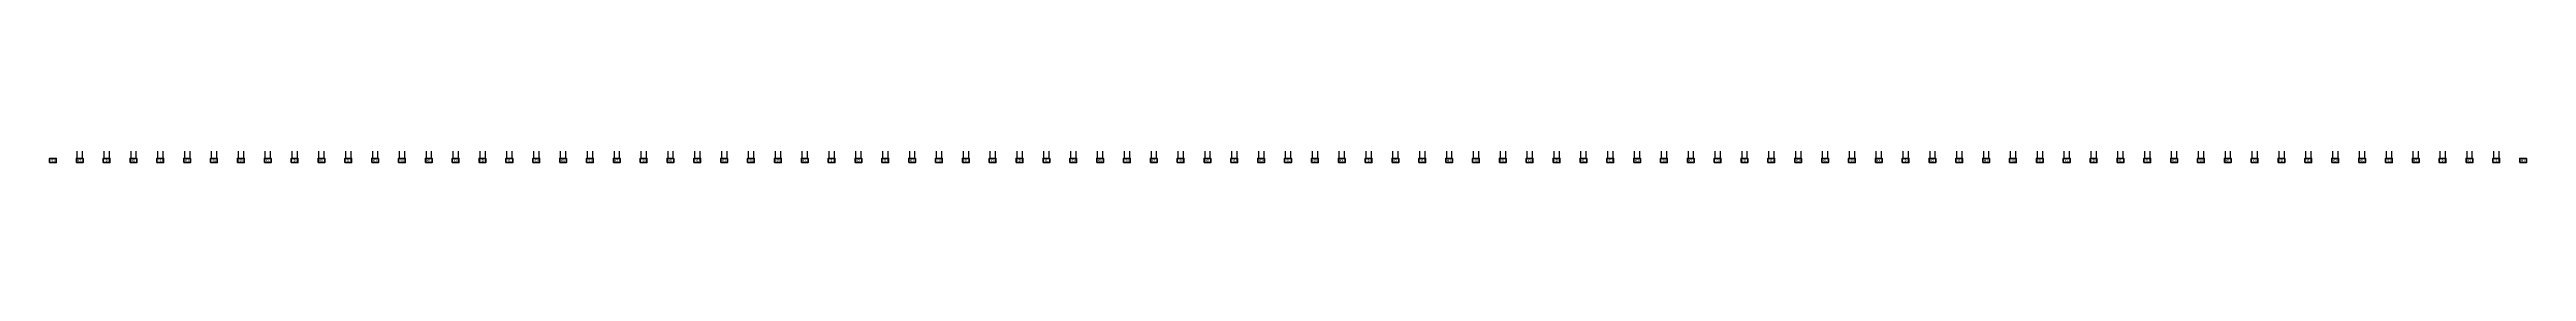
# Model space of a CAD drawing. Header units: millimetres. Extents: x 127230 to 906013, y -355313 to -209225.
# Drawn here: x 608067 to 904861, y -324277 to -323777 of the extents above; entities that cross this region are included whole.
import ezdxf
from ezdxf.enums import TextEntityAlignment as Align

# ---------------------------------------------------------------- set-up
doc = ezdxf.new("R2010")
doc.units = ezdxf.units.MM
doc.layers.add('АТ_ПС_ППКП_025', color=5, linetype='Continuous', lineweight=25)
doc.layers.add('АТ_ПС_Трасса_100', color=1, linetype='Continuous', lineweight=100)
doc.styles.add('ГОСТ 2.304', font='CS_Gost2304.shx', dxfattribs={"width": 0.8})

# ---------------------------------------------------------------- blocks, each defined once
blk = doc.blocks.new('*U51')
at = {"color": 0, "linetype": 'Continuous', "lineweight": -2}
blk.add_lwpolyline([(-8, 0), (0, 0), (0, 5), (-8, 5)], close=True, dxfattribs=at)
at = {"color": 0, "linetype": 'Continuous', "lineweight": -2, "style": 'ГОСТ 2.304', "width": 0.8, "flags": 4}
blk.add_attdef('НАДПИСЬ', text='', height=2.5, dxfattribs=at).set_placement((-4, 2.5), align=Align.MIDDLE_CENTER)

msp = doc.modelspace()

# ---------------------------------------------------------------- linework, layer by layer
at = {"layer": 'АТ_ПС_Трасса_100', "color": 6, "lineweight": 25, "ltscale": 100}
for points in [[(611608, -319590), (611356, -319590), (611356, -323777)], [(614825, -319590), (614573, -319590), (614573, -323777)], [(618043, -319590), (617791, -319590), (617791, -323777)], [(621260, -319590), (621008, -319590), (621008, -323777)], [(624477, -319590), (624225, -319590), (624225, -323777)], [(627695, -319590), (627443, -319590), (627443, -323777)], [(630912, -319590), (630660, -319590), (630660, -323777)], [(634129, -319590), (633877, -319590), (633877, -323777)], [(637347, -319590), (637095, -319590), (637095, -323777)], [(640564, -319590), (640312, -319590), (640312, -323777)], [(643781, -319590), (643529, -319590), (643529, -323777)], [(646999, -319590), (646747, -319590), (646747, -323777)], [(650216, -319590), (649964, -319590), (649964, -323777)], [(653433, -319590), (653181, -319590), (653181, -323777)], [(656651, -319590), (656399, -319590), (656399, -323777)], [(659868, -319590), (659616, -319590), (659616, -323777)], [(663085, -319590), (662833, -319590), (662833, -323777)], [(666303, -319590), (666051, -319590), (666051, -323777)], [(669520, -319590), (669268, -319590), (669268, -323777)], [(672737, -319590), (672485, -319590), (672485, -323777)], [(675955, -319590), (675703, -319590), (675703, -323777)], [(679172, -319590), (678920, -319590), (678920, -323777)], [(682389, -319590), (682137, -319590), (682137, -323777)], [(685607, -319590), (685355, -319590), (685355, -323777)], [(688824, -319590), (688572, -319590), (688572, -323777)], [(692041, -319590), (691789, -319590), (691789, -323777)], [(695259, -319590), (695007, -319590), (695007, -323777)], [(698476, -319590), (698224, -319590), (698224, -323777)], [(701693, -319590), (701441, -319590), (701441, -323777)], [(704911, -319590), (704659, -319590), (704659, -323777)], [(708128, -319590), (707876, -319590), (707876, -323777)], [(711345, -319590), (711093, -319590), (711093, -323777)], [(714563, -319590), (714311, -319590), (714311, -323777)], [(717780, -319590), (717528, -319590), (717528, -323777)], [(720997, -319590), (720745, -319590), (720745, -323777)], [(724215, -319590), (723963, -319590), (723963, -323777)], [(727432, -319590), (727180, -319590), (727180, -323777)], [(730649, -319590), (730397, -319590), (730397, -323777)], [(733867, -319590), (733615, -319590), (733615, -323777)], [(737084, -319590), (736832, -319590), (736832, -323777)], [(740301, -319590), (740049, -319590), (740049, -323777)], [(743519, -319590), (743267, -319590), (743267, -323777)], [(746736, -319590), (746484, -319590), (746484, -323777)], [(749953, -319590), (749701, -319590), (749701, -323777)], [(753171, -319590), (752919, -319590), (752919, -323777)], [(756388, -319590), (756136, -319590), (756136, -323777)], [(759605, -319590), (759353, -319590), (759353, -323777)], [(762823, -319590), (762571, -319590), (762571, -323777)], [(766040, -319590), (765788, -319590), (765788, -323777)], [(769257, -319590), (769005, -319590), (769005, -323777)], [(772475, -319590), (772223, -319590), (772223, -323777)], [(775692, -319590), (775440, -319590), (775440, -323777)], [(778909, -319590), (778657, -319590), (778657, -323777)], [(782127, -319590), (781875, -319590), (781875, -323777)], [(785344, -319590), (785092, -319590), (785092, -323777)], [(788561, -319590), (788309, -319590), (788309, -323777)], [(791779, -319590), (791527, -319590), (791527, -323777)], [(794996, -319590), (794744, -319590), (794744, -323777)], [(798213, -319590), (797961, -319590), (797961, -323777)], [(801431, -319590), (801179, -319590), (801179, -323777)], [(804648, -319590), (804396, -319590), (804396, -323777)], [(807865, -319590), (807613, -319590), (807613, -323777)], [(811083, -319590), (810831, -319590), (810831, -323777)], [(814300, -319590), (814048, -319590), (814048, -323777)], [(817517, -319590), (817265, -319590), (817265, -323777)], [(820735, -319590), (820483, -319590), (820483, -323777)], [(823952, -319590), (823700, -319590), (823700, -323777)], [(827169, -319590), (826917, -319590), (826917, -323777)], [(830387, -319590), (830135, -319590), (830135, -323777)], [(833604, -319590), (833352, -319590), (833352, -323777)], [(836821, -319590), (836569, -319590), (836569, -323777)], [(840039, -319590), (839787, -319590), (839787, -323777)], [(843256, -319590), (843004, -319590), (843004, -323777)], [(846473, -319590), (846221, -319590), (846221, -323777)], [(849691, -319590), (849439, -319590), (849439, -323777)], [(852908, -319590), (852656, -319590), (852656, -323777)], [(856125, -319590), (855873, -319590), (855873, -323777)], [(859343, -319590), (859091, -319590), (859091, -323777)], [(862560, -319590), (862308, -319590), (862308, -323777)], [(865777, -319590), (865525, -319590), (865525, -323777)], [(868995, -319590), (868743, -319590), (868743, -323777)], [(872212, -319590), (871960, -319590), (871960, -323777)], [(875429, -319590), (875177, -319590), (875177, -323777)], [(878647, -319590), (878395, -319590), (878395, -323777)], [(881864, -319590), (881612, -319590), (881612, -323777)], [(885081, -319590), (884829, -319590), (884829, -323777)], [(888299, -319590), (888047, -319590), (888047, -323777)], [(891516, -319590), (891264, -319590), (891264, -323777)], [(894733, -319590), (894481, -319590), (894481, -323777)], [(897951, -319590), (897699, -319590), (897699, -323777)], [(901168, -319590), (900916, -319590), (900916, -323777)]]:
    msp.add_lwpolyline(points, dxfattribs=at)
at = {"layer": 'АТ_ПС_Трасса_100', "color": 92, "lineweight": 25, "ltscale": 100}
for points in [[(611781, -319590), (611989, -319590), (611989, -323777)], [(614998, -319590), (615206, -319590), (615206, -323777)], [(618215, -319590), (618423, -319590), (618423, -323777)], [(621433, -319590), (621641, -319590), (621641, -323777)], [(624650, -319590), (624858, -319590), (624858, -323777)], [(627867, -319590), (628075, -319590), (628075, -323777)], [(631085, -319590), (631293, -319590), (631293, -323777)], [(634302, -319590), (634510, -319590), (634510, -323777)], [(637519, -319590), (637727, -319590), (637727, -323777)], [(640737, -319590), (640945, -319590), (640945, -323777)], [(643954, -319590), (644162, -319590), (644162, -323777)], [(647171, -319590), (647379, -319590), (647379, -323777)], [(650389, -319590), (650597, -319590), (650597, -323777)], [(653606, -319590), (653814, -319590), (653814, -323777)], [(656823, -319590), (657031, -319590), (657031, -323777)], [(660041, -319590), (660249, -319590), (660249, -323777)], [(663258, -319590), (663466, -319590), (663466, -323777)], [(666475, -319590), (666683, -319590), (666683, -323777)], [(669693, -319590), (669901, -319590), (669901, -323777)], [(672910, -319590), (673118, -319590), (673118, -323777)], [(676127, -319590), (676335, -319590), (676335, -323777)], [(679345, -319590), (679553, -319590), (679553, -323777)], [(682562, -319590), (682770, -319590), (682770, -323777)], [(685779, -319590), (685987, -319590), (685987, -323777)], [(688997, -319590), (689205, -319590), (689205, -323777)], [(692214, -319590), (692422, -319590), (692422, -323777)], [(695431, -319590), (695639, -319590), (695639, -323777)], [(698649, -319590), (698857, -319590), (698857, -323777)], [(701866, -319590), (702074, -319590), (702074, -323777)], [(705083, -319590), (705291, -319590), (705291, -323777)], [(708301, -319590), (708509, -319590), (708509, -323777)], [(711518, -319590), (711726, -319590), (711726, -323777)], [(714735, -319590), (714943, -319590), (714943, -323777)], [(717953, -319590), (718161, -319590), (718161, -323777)], [(721170, -319590), (721378, -319590), (721378, -323777)], [(724387, -319590), (724595, -319590), (724595, -323777)], [(727605, -319590), (727813, -319590), (727813, -323777)], [(730822, -319590), (731030, -319590), (731030, -323777)], [(734039, -319590), (734247, -319590), (734247, -323777)], [(737257, -319590), (737465, -319590), (737465, -323777)], [(740474, -319590), (740682, -319590), (740682, -323777)], [(743691, -319590), (743899, -319590), (743899, -323777)], [(746909, -319590), (747117, -319590), (747117, -323777)], [(750126, -319590), (750334, -319590), (750334, -323777)], [(753343, -319590), (753551, -319590), (753551, -323777)], [(756561, -319590), (756769, -319590), (756769, -323777)], [(759778, -319590), (759986, -319590), (759986, -323777)], [(762995, -319590), (763203, -319590), (763203, -323777)], [(766213, -319590), (766421, -319590), (766421, -323777)], [(769430, -319590), (769638, -319590), (769638, -323777)], [(772647, -319590), (772855, -319590), (772855, -323777)], [(775865, -319590), (776073, -319590), (776073, -323777)], [(779082, -319590), (779290, -319590), (779290, -323777)], [(782299, -319590), (782507, -319590), (782507, -323777)], [(785517, -319590), (785725, -319590), (785725, -323777)], [(788734, -319590), (788942, -319590), (788942, -323777)], [(791951, -319590), (792159, -319590), (792159, -323777)], [(795169, -319590), (795377, -319590), (795377, -323777)], [(798386, -319590), (798594, -319590), (798594, -323777)], [(801603, -319590), (801811, -319590), (801811, -323777)], [(804821, -319590), (805029, -319590), (805029, -323777)], [(808038, -319590), (808246, -319590), (808246, -323777)], [(811255, -319590), (811463, -319590), (811463, -323777)], [(814473, -319590), (814681, -319590), (814681, -323777)], [(817690, -319590), (817898, -319590), (817898, -323777)], [(820907, -319590), (821115, -319590), (821115, -323777)], [(824125, -319590), (824333, -319590), (824333, -323777)], [(827342, -319590), (827550, -319590), (827550, -323777)], [(830559, -319590), (830767, -319590), (830767, -323777)], [(833777, -319590), (833985, -319590), (833985, -323777)], [(836994, -319590), (837202, -319590), (837202, -323777)], [(840211, -319590), (840419, -319590), (840419, -323777)], [(843429, -319590), (843637, -319590), (843637, -323777)], [(846646, -319590), (846854, -319590), (846854, -323777)], [(849863, -319590), (850071, -319590), (850071, -323777)], [(853081, -319590), (853289, -319590), (853289, -323777)], [(856298, -319590), (856506, -319590), (856506, -323777)], [(859515, -319590), (859723, -319590), (859723, -323777)], [(862733, -319590), (862941, -319590), (862941, -323777)], [(865950, -319590), (866158, -319590), (866158, -323777)], [(869167, -319590), (869375, -319590), (869375, -323777)], [(872385, -319590), (872593, -319590), (872593, -323777)], [(875602, -319590), (875810, -319590), (875810, -323777)], [(878819, -319590), (879027, -319590), (879027, -323777)], [(882037, -319590), (882245, -319590), (882245, -323777)], [(885254, -319590), (885462, -319590), (885462, -323777)], [(888471, -319590), (888679, -319590), (888679, -323777)], [(891689, -319590), (891897, -319590), (891897, -323777)], [(894906, -319590), (895114, -319590), (895114, -323777)], [(898123, -319590), (898331, -319590), (898331, -323777)], [(901341, -319590), (901549, -319590), (901549, -323777)]]:
    msp.add_lwpolyline(points, dxfattribs=at)

# ---------------------------------------------------------------- wipeouts: each hides what was drawn before it
at = {"lineweight": 25}
for points in [[(608067, -323777), (608867, -323777), (608867, -324277), (608067, -324277)], [(904061, -323777), (904861, -323777), (904861, -324277), (904061, -324277)]]:
    msp.add_wipeout(points, dxfattribs=at).dxf.layer = 'АТ_ПС_Трасса_100'

# ---------------------------------------------------------------- next in the draw order: block references
at = {"layer": 'АТ_ПС_ППКП_025', "color": 1, "linetype": 'Continuous', "lineweight": 50}
ref = msp.add_blockref('*U51', (608867, -324273), dxfattribs=dict(at, xscale=100, yscale=100, zscale=100))
ref.add_attrib('НАДПИСЬ', 'MDU', dxfattribs={"layer": '0', "color": 0, "linetype": 'Continuous', "lineweight": -2, "height": 250, "style": 'ГОСТ 2.304', "width": 0.8}).set_placement((608467, -324027), align=Align.MIDDLE_CENTER)
ref = msp.add_blockref('*U51', (904861, -324273), dxfattribs=dict(at, xscale=100, yscale=100, zscale=100))
ref.add_attrib('НАДПИСЬ', 'MDU', dxfattribs={"layer": '0', "color": 0, "linetype": 'Continuous', "lineweight": -2, "height": 250, "style": 'ГОСТ 2.304', "width": 0.8}).set_placement((904461, -324027), align=Align.MIDDLE_CENTER)

# ---------------------------------------------------------------- next in the draw order: wipeouts: each hides what was drawn before it
at = {"lineweight": 25}
for points in [[(611284, -323777), (612084, -323777), (612084, -324277), (611284, -324277)], [(614501, -323777), (615301, -323777), (615301, -324277), (614501, -324277)], [(617719, -323777), (618519, -323777), (618519, -324277), (617719, -324277)], [(620936, -323777), (621736, -323777), (621736, -324277), (620936, -324277)], [(624153, -323777), (624953, -323777), (624953, -324277), (624153, -324277)], [(627371, -323777), (628171, -323777), (628171, -324277), (627371, -324277)], [(630588, -323777), (631388, -323777), (631388, -324277), (630588, -324277)], [(633805, -323777), (634605, -323777), (634605, -324277), (633805, -324277)], [(637023, -323777), (637823, -323777), (637823, -324277), (637023, -324277)], [(640240, -323777), (641040, -323777), (641040, -324277), (640240, -324277)], [(643457, -323777), (644257, -323777), (644257, -324277), (643457, -324277)], [(646675, -323777), (647475, -323777), (647475, -324277), (646675, -324277)], [(649892, -323777), (650692, -323777), (650692, -324277), (649892, -324277)], [(653109, -323777), (653909, -323777), (653909, -324277), (653109, -324277)], [(656327, -323777), (657127, -323777), (657127, -324277), (656327, -324277)], [(659544, -323777), (660344, -323777), (660344, -324277), (659544, -324277)], [(662761, -323777), (663561, -323777), (663561, -324277), (662761, -324277)], [(665979, -323777), (666779, -323777), (666779, -324277), (665979, -324277)], [(669196, -323777), (669996, -323777), (669996, -324277), (669196, -324277)], [(672413, -323777), (673213, -323777), (673213, -324277), (672413, -324277)], [(675631, -323777), (676431, -323777), (676431, -324277), (675631, -324277)], [(678848, -323777), (679648, -323777), (679648, -324277), (678848, -324277)], [(682065, -323777), (682865, -323777), (682865, -324277), (682065, -324277)], [(685283, -323777), (686083, -323777), (686083, -324277), (685283, -324277)], [(688500, -323777), (689300, -323777), (689300, -324277), (688500, -324277)], [(691717, -323777), (692517, -323777), (692517, -324277), (691717, -324277)], [(694935, -323777), (695735, -323777), (695735, -324277), (694935, -324277)], [(698152, -323777), (698952, -323777), (698952, -324277), (698152, -324277)], [(701369, -323777), (702169, -323777), (702169, -324277), (701369, -324277)], [(704587, -323777), (705387, -323777), (705387, -324277), (704587, -324277)], [(707804, -323777), (708604, -323777), (708604, -324277), (707804, -324277)], [(711021, -323777), (711821, -323777), (711821, -324277), (711021, -324277)], [(714239, -323777), (715039, -323777), (715039, -324277), (714239, -324277)], [(717456, -323777), (718256, -323777), (718256, -324277), (717456, -324277)], [(720673, -323777), (721473, -323777), (721473, -324277), (720673, -324277)], [(723891, -323777), (724691, -323777), (724691, -324277), (723891, -324277)], [(727108, -323777), (727908, -323777), (727908, -324277), (727108, -324277)], [(730325, -323777), (731125, -323777), (731125, -324277), (730325, -324277)], [(733543, -323777), (734343, -323777), (734343, -324277), (733543, -324277)], [(736760, -323777), (737560, -323777), (737560, -324277), (736760, -324277)], [(739977, -323777), (740777, -323777), (740777, -324277), (739977, -324277)], [(743195, -323777), (743995, -323777), (743995, -324277), (743195, -324277)], [(746412, -323777), (747212, -323777), (747212, -324277), (746412, -324277)], [(749629, -323777), (750429, -323777), (750429, -324277), (749629, -324277)], [(752847, -323777), (753647, -323777), (753647, -324277), (752847, -324277)], [(756064, -323777), (756864, -323777), (756864, -324277), (756064, -324277)], [(759281, -323777), (760081, -323777), (760081, -324277), (759281, -324277)], [(762499, -323777), (763299, -323777), (763299, -324277), (762499, -324277)], [(765716, -323777), (766516, -323777), (766516, -324277), (765716, -324277)], [(768933, -323777), (769733, -323777), (769733, -324277), (768933, -324277)], [(772151, -323777), (772951, -323777), (772951, -324277), (772151, -324277)], [(775368, -323777), (776168, -323777), (776168, -324277), (775368, -324277)], [(778585, -323777), (779385, -323777), (779385, -324277), (778585, -324277)], [(781803, -323777), (782603, -323777), (782603, -324277), (781803, -324277)], [(785020, -323777), (785820, -323777), (785820, -324277), (785020, -324277)], [(788237, -323777), (789037, -323777), (789037, -324277), (788237, -324277)], [(791455, -323777), (792255, -323777), (792255, -324277), (791455, -324277)], [(794672, -323777), (795472, -323777), (795472, -324277), (794672, -324277)], [(797889, -323777), (798689, -323777), (798689, -324277), (797889, -324277)], [(801107, -323777), (801907, -323777), (801907, -324277), (801107, -324277)], [(804324, -323777), (805124, -323777), (805124, -324277), (804324, -324277)], [(807541, -323777), (808341, -323777), (808341, -324277), (807541, -324277)], [(810759, -323777), (811559, -323777), (811559, -324277), (810759, -324277)], [(813976, -323777), (814776, -323777), (814776, -324277), (813976, -324277)], [(817193, -323777), (817993, -323777), (817993, -324277), (817193, -324277)], [(820411, -323777), (821211, -323777), (821211, -324277), (820411, -324277)], [(823628, -323777), (824428, -323777), (824428, -324277), (823628, -324277)], [(826845, -323777), (827645, -323777), (827645, -324277), (826845, -324277)], [(830063, -323777), (830863, -323777), (830863, -324277), (830063, -324277)], [(833280, -323777), (834080, -323777), (834080, -324277), (833280, -324277)], [(836497, -323777), (837297, -323777), (837297, -324277), (836497, -324277)], [(839715, -323777), (840515, -323777), (840515, -324277), (839715, -324277)], [(842932, -323777), (843732, -323777), (843732, -324277), (842932, -324277)], [(846149, -323777), (846949, -323777), (846949, -324277), (846149, -324277)], [(849367, -323777), (850167, -323777), (850167, -324277), (849367, -324277)], [(852584, -323777), (853384, -323777), (853384, -324277), (852584, -324277)], [(855801, -323777), (856601, -323777), (856601, -324277), (855801, -324277)], [(859019, -323777), (859819, -323777), (859819, -324277), (859019, -324277)], [(862236, -323777), (863036, -323777), (863036, -324277), (862236, -324277)], [(865453, -323777), (866253, -323777), (866253, -324277), (865453, -324277)], [(868671, -323777), (869471, -323777), (869471, -324277), (868671, -324277)], [(871888, -323777), (872688, -323777), (872688, -324277), (871888, -324277)], [(875105, -323777), (875905, -323777), (875905, -324277), (875105, -324277)], [(878323, -323777), (879123, -323777), (879123, -324277), (878323, -324277)], [(881540, -323777), (882340, -323777), (882340, -324277), (881540, -324277)], [(884757, -323777), (885557, -323777), (885557, -324277), (884757, -324277)], [(887975, -323777), (888775, -323777), (888775, -324277), (887975, -324277)], [(891192, -323777), (891992, -323777), (891992, -324277), (891192, -324277)], [(894409, -323777), (895209, -323777), (895209, -324277), (894409, -324277)], [(897627, -323777), (898427, -323777), (898427, -324277), (897627, -324277)], [(900844, -323777), (901644, -323777), (901644, -324277), (900844, -324277)]]:
    msp.add_wipeout(points, dxfattribs=at).dxf.layer = 'АТ_ПС_Трасса_100'

# ---------------------------------------------------------------- next in the draw order: block references
at = {"layer": 'АТ_ПС_ППКП_025', "color": 1, "linetype": 'Continuous', "lineweight": 50}
ref = msp.add_blockref('*U51', (612084, -324273), dxfattribs=dict(at, xscale=100, yscale=100, zscale=100))
ref.add_attrib('НАДПИСЬ', 'MDU', dxfattribs={"layer": '0', "color": 0, "linetype": 'Continuous', "lineweight": -2, "height": 250, "style": 'ГОСТ 2.304', "width": 0.8}).set_placement((611684, -324027), align=Align.MIDDLE_CENTER)
ref = msp.add_blockref('*U51', (615301, -324273), dxfattribs=dict(at, xscale=100, yscale=100, zscale=100))
ref.add_attrib('НАДПИСЬ', 'MDU', dxfattribs={"layer": '0', "color": 0, "linetype": 'Continuous', "lineweight": -2, "height": 250, "style": 'ГОСТ 2.304', "width": 0.8}).set_placement((614901, -324027), align=Align.MIDDLE_CENTER)
ref = msp.add_blockref('*U51', (618519, -324273), dxfattribs=dict(at, xscale=100, yscale=100, zscale=100))
ref.add_attrib('НАДПИСЬ', 'MDU', dxfattribs={"layer": '0', "color": 0, "linetype": 'Continuous', "lineweight": -2, "height": 250, "style": 'ГОСТ 2.304', "width": 0.8}).set_placement((618119, -324027), align=Align.MIDDLE_CENTER)
ref = msp.add_blockref('*U51', (621736, -324273), dxfattribs=dict(at, xscale=100, yscale=100, zscale=100))
ref.add_attrib('НАДПИСЬ', 'MDU', dxfattribs={"layer": '0', "color": 0, "linetype": 'Continuous', "lineweight": -2, "height": 250, "style": 'ГОСТ 2.304', "width": 0.8}).set_placement((621336, -324027), align=Align.MIDDLE_CENTER)
ref = msp.add_blockref('*U51', (624953, -324273), dxfattribs=dict(at, xscale=100, yscale=100, zscale=100))
ref.add_attrib('НАДПИСЬ', 'MDU', dxfattribs={"layer": '0', "color": 0, "linetype": 'Continuous', "lineweight": -2, "height": 250, "style": 'ГОСТ 2.304', "width": 0.8}).set_placement((624553, -324027), align=Align.MIDDLE_CENTER)
ref = msp.add_blockref('*U51', (628171, -324273), dxfattribs=dict(at, xscale=100, yscale=100, zscale=100))
ref.add_attrib('НАДПИСЬ', 'MDU', dxfattribs={"layer": '0', "color": 0, "linetype": 'Continuous', "lineweight": -2, "height": 250, "style": 'ГОСТ 2.304', "width": 0.8}).set_placement((627771, -324027), align=Align.MIDDLE_CENTER)
ref = msp.add_blockref('*U51', (631388, -324273), dxfattribs=dict(at, xscale=100, yscale=100, zscale=100))
ref.add_attrib('НАДПИСЬ', 'MDU', dxfattribs={"layer": '0', "color": 0, "linetype": 'Continuous', "lineweight": -2, "height": 250, "style": 'ГОСТ 2.304', "width": 0.8}).set_placement((630988, -324027), align=Align.MIDDLE_CENTER)
ref = msp.add_blockref('*U51', (634605, -324273), dxfattribs=dict(at, xscale=100, yscale=100, zscale=100))
ref.add_attrib('НАДПИСЬ', 'MDU', dxfattribs={"layer": '0', "color": 0, "linetype": 'Continuous', "lineweight": -2, "height": 250, "style": 'ГОСТ 2.304', "width": 0.8}).set_placement((634205, -324027), align=Align.MIDDLE_CENTER)
ref = msp.add_blockref('*U51', (637823, -324273), dxfattribs=dict(at, xscale=100, yscale=100, zscale=100))
ref.add_attrib('НАДПИСЬ', 'MDU', dxfattribs={"layer": '0', "color": 0, "linetype": 'Continuous', "lineweight": -2, "height": 250, "style": 'ГОСТ 2.304', "width": 0.8}).set_placement((637423, -324027), align=Align.MIDDLE_CENTER)
ref = msp.add_blockref('*U51', (641040, -324273), dxfattribs=dict(at, xscale=100, yscale=100, zscale=100))
ref.add_attrib('НАДПИСЬ', 'MDU', dxfattribs={"layer": '0', "color": 0, "linetype": 'Continuous', "lineweight": -2, "height": 250, "style": 'ГОСТ 2.304', "width": 0.8}).set_placement((640640, -324027), align=Align.MIDDLE_CENTER)
ref = msp.add_blockref('*U51', (644257, -324273), dxfattribs=dict(at, xscale=100, yscale=100, zscale=100))
ref.add_attrib('НАДПИСЬ', 'MDU', dxfattribs={"layer": '0', "color": 0, "linetype": 'Continuous', "lineweight": -2, "height": 250, "style": 'ГОСТ 2.304', "width": 0.8}).set_placement((643857, -324027), align=Align.MIDDLE_CENTER)
ref = msp.add_blockref('*U51', (647475, -324273), dxfattribs=dict(at, xscale=100, yscale=100, zscale=100))
ref.add_attrib('НАДПИСЬ', 'MDU', dxfattribs={"layer": '0', "color": 0, "linetype": 'Continuous', "lineweight": -2, "height": 250, "style": 'ГОСТ 2.304', "width": 0.8}).set_placement((647075, -324027), align=Align.MIDDLE_CENTER)
ref = msp.add_blockref('*U51', (650692, -324273), dxfattribs=dict(at, xscale=100, yscale=100, zscale=100))
ref.add_attrib('НАДПИСЬ', 'MDU', dxfattribs={"layer": '0', "color": 0, "linetype": 'Continuous', "lineweight": -2, "height": 250, "style": 'ГОСТ 2.304', "width": 0.8}).set_placement((650292, -324027), align=Align.MIDDLE_CENTER)
ref = msp.add_blockref('*U51', (653909, -324273), dxfattribs=dict(at, xscale=100, yscale=100, zscale=100))
ref.add_attrib('НАДПИСЬ', 'MDU', dxfattribs={"layer": '0', "color": 0, "linetype": 'Continuous', "lineweight": -2, "height": 250, "style": 'ГОСТ 2.304', "width": 0.8}).set_placement((653509, -324027), align=Align.MIDDLE_CENTER)
ref = msp.add_blockref('*U51', (657127, -324273), dxfattribs=dict(at, xscale=100, yscale=100, zscale=100))
ref.add_attrib('НАДПИСЬ', 'MDU', dxfattribs={"layer": '0', "color": 0, "linetype": 'Continuous', "lineweight": -2, "height": 250, "style": 'ГОСТ 2.304', "width": 0.8}).set_placement((656727, -324027), align=Align.MIDDLE_CENTER)
ref = msp.add_blockref('*U51', (660344, -324273), dxfattribs=dict(at, xscale=100, yscale=100, zscale=100))
ref.add_attrib('НАДПИСЬ', 'MDU', dxfattribs={"layer": '0', "color": 0, "linetype": 'Continuous', "lineweight": -2, "height": 250, "style": 'ГОСТ 2.304', "width": 0.8}).set_placement((659944, -324027), align=Align.MIDDLE_CENTER)
ref = msp.add_blockref('*U51', (663561, -324273), dxfattribs=dict(at, xscale=100, yscale=100, zscale=100))
ref.add_attrib('НАДПИСЬ', 'MDU', dxfattribs={"layer": '0', "color": 0, "linetype": 'Continuous', "lineweight": -2, "height": 250, "style": 'ГОСТ 2.304', "width": 0.8}).set_placement((663161, -324027), align=Align.MIDDLE_CENTER)
ref = msp.add_blockref('*U51', (666779, -324273), dxfattribs=dict(at, xscale=100, yscale=100, zscale=100))
ref.add_attrib('НАДПИСЬ', 'MDU', dxfattribs={"layer": '0', "color": 0, "linetype": 'Continuous', "lineweight": -2, "height": 250, "style": 'ГОСТ 2.304', "width": 0.8}).set_placement((666379, -324027), align=Align.MIDDLE_CENTER)
ref = msp.add_blockref('*U51', (669996, -324273), dxfattribs=dict(at, xscale=100, yscale=100, zscale=100))
ref.add_attrib('НАДПИСЬ', 'MDU', dxfattribs={"layer": '0', "color": 0, "linetype": 'Continuous', "lineweight": -2, "height": 250, "style": 'ГОСТ 2.304', "width": 0.8}).set_placement((669596, -324027), align=Align.MIDDLE_CENTER)
ref = msp.add_blockref('*U51', (673213, -324273), dxfattribs=dict(at, xscale=100, yscale=100, zscale=100))
ref.add_attrib('НАДПИСЬ', 'MDU', dxfattribs={"layer": '0', "color": 0, "linetype": 'Continuous', "lineweight": -2, "height": 250, "style": 'ГОСТ 2.304', "width": 0.8}).set_placement((672813, -324027), align=Align.MIDDLE_CENTER)
ref = msp.add_blockref('*U51', (676431, -324273), dxfattribs=dict(at, xscale=100, yscale=100, zscale=100))
ref.add_attrib('НАДПИСЬ', 'MDU', dxfattribs={"layer": '0', "color": 0, "linetype": 'Continuous', "lineweight": -2, "height": 250, "style": 'ГОСТ 2.304', "width": 0.8}).set_placement((676031, -324027), align=Align.MIDDLE_CENTER)
ref = msp.add_blockref('*U51', (679648, -324273), dxfattribs=dict(at, xscale=100, yscale=100, zscale=100))
ref.add_attrib('НАДПИСЬ', 'MDU', dxfattribs={"layer": '0', "color": 0, "linetype": 'Continuous', "lineweight": -2, "height": 250, "style": 'ГОСТ 2.304', "width": 0.8}).set_placement((679248, -324027), align=Align.MIDDLE_CENTER)
ref = msp.add_blockref('*U51', (682865, -324273), dxfattribs=dict(at, xscale=100, yscale=100, zscale=100))
ref.add_attrib('НАДПИСЬ', 'MDU', dxfattribs={"layer": '0', "color": 0, "linetype": 'Continuous', "lineweight": -2, "height": 250, "style": 'ГОСТ 2.304', "width": 0.8}).set_placement((682465, -324027), align=Align.MIDDLE_CENTER)
ref = msp.add_blockref('*U51', (686083, -324273), dxfattribs=dict(at, xscale=100, yscale=100, zscale=100))
ref.add_attrib('НАДПИСЬ', 'MDU', dxfattribs={"layer": '0', "color": 0, "linetype": 'Continuous', "lineweight": -2, "height": 250, "style": 'ГОСТ 2.304', "width": 0.8}).set_placement((685683, -324027), align=Align.MIDDLE_CENTER)
ref = msp.add_blockref('*U51', (689300, -324273), dxfattribs=dict(at, xscale=100, yscale=100, zscale=100))
ref.add_attrib('НАДПИСЬ', 'MDU', dxfattribs={"layer": '0', "color": 0, "linetype": 'Continuous', "lineweight": -2, "height": 250, "style": 'ГОСТ 2.304', "width": 0.8}).set_placement((688900, -324027), align=Align.MIDDLE_CENTER)
ref = msp.add_blockref('*U51', (692517, -324273), dxfattribs=dict(at, xscale=100, yscale=100, zscale=100))
ref.add_attrib('НАДПИСЬ', 'MDU', dxfattribs={"layer": '0', "color": 0, "linetype": 'Continuous', "lineweight": -2, "height": 250, "style": 'ГОСТ 2.304', "width": 0.8}).set_placement((692117, -324027), align=Align.MIDDLE_CENTER)
ref = msp.add_blockref('*U51', (695735, -324273), dxfattribs=dict(at, xscale=100, yscale=100, zscale=100))
ref.add_attrib('НАДПИСЬ', 'MDU', dxfattribs={"layer": '0', "color": 0, "linetype": 'Continuous', "lineweight": -2, "height": 250, "style": 'ГОСТ 2.304', "width": 0.8}).set_placement((695335, -324027), align=Align.MIDDLE_CENTER)
ref = msp.add_blockref('*U51', (698952, -324273), dxfattribs=dict(at, xscale=100, yscale=100, zscale=100))
ref.add_attrib('НАДПИСЬ', 'MDU', dxfattribs={"layer": '0', "color": 0, "linetype": 'Continuous', "lineweight": -2, "height": 250, "style": 'ГОСТ 2.304', "width": 0.8}).set_placement((698552, -324027), align=Align.MIDDLE_CENTER)
ref = msp.add_blockref('*U51', (702169, -324273), dxfattribs=dict(at, xscale=100, yscale=100, zscale=100))
ref.add_attrib('НАДПИСЬ', 'MDU', dxfattribs={"layer": '0', "color": 0, "linetype": 'Continuous', "lineweight": -2, "height": 250, "style": 'ГОСТ 2.304', "width": 0.8}).set_placement((701769, -324027), align=Align.MIDDLE_CENTER)
ref = msp.add_blockref('*U51', (705387, -324273), dxfattribs=dict(at, xscale=100, yscale=100, zscale=100))
ref.add_attrib('НАДПИСЬ', 'MDU', dxfattribs={"layer": '0', "color": 0, "linetype": 'Continuous', "lineweight": -2, "height": 250, "style": 'ГОСТ 2.304', "width": 0.8}).set_placement((704987, -324027), align=Align.MIDDLE_CENTER)
ref = msp.add_blockref('*U51', (708604, -324273), dxfattribs=dict(at, xscale=100, yscale=100, zscale=100))
ref.add_attrib('НАДПИСЬ', 'MDU', dxfattribs={"layer": '0', "color": 0, "linetype": 'Continuous', "lineweight": -2, "height": 250, "style": 'ГОСТ 2.304', "width": 0.8}).set_placement((708204, -324027), align=Align.MIDDLE_CENTER)
ref = msp.add_blockref('*U51', (711821, -324273), dxfattribs=dict(at, xscale=100, yscale=100, zscale=100))
ref.add_attrib('НАДПИСЬ', 'MDU', dxfattribs={"layer": '0', "color": 0, "linetype": 'Continuous', "lineweight": -2, "height": 250, "style": 'ГОСТ 2.304', "width": 0.8}).set_placement((711421, -324027), align=Align.MIDDLE_CENTER)
ref = msp.add_blockref('*U51', (715039, -324273), dxfattribs=dict(at, xscale=100, yscale=100, zscale=100))
ref.add_attrib('НАДПИСЬ', 'MDU', dxfattribs={"layer": '0', "color": 0, "linetype": 'Continuous', "lineweight": -2, "height": 250, "style": 'ГОСТ 2.304', "width": 0.8}).set_placement((714639, -324027), align=Align.MIDDLE_CENTER)
ref = msp.add_blockref('*U51', (718256, -324273), dxfattribs=dict(at, xscale=100, yscale=100, zscale=100))
ref.add_attrib('НАДПИСЬ', 'MDU', dxfattribs={"layer": '0', "color": 0, "linetype": 'Continuous', "lineweight": -2, "height": 250, "style": 'ГОСТ 2.304', "width": 0.8}).set_placement((717856, -324027), align=Align.MIDDLE_CENTER)
ref = msp.add_blockref('*U51', (721473, -324273), dxfattribs=dict(at, xscale=100, yscale=100, zscale=100))
ref.add_attrib('НАДПИСЬ', 'MDU', dxfattribs={"layer": '0', "color": 0, "linetype": 'Continuous', "lineweight": -2, "height": 250, "style": 'ГОСТ 2.304', "width": 0.8}).set_placement((721073, -324027), align=Align.MIDDLE_CENTER)
ref = msp.add_blockref('*U51', (724691, -324273), dxfattribs=dict(at, xscale=100, yscale=100, zscale=100))
ref.add_attrib('НАДПИСЬ', 'MDU', dxfattribs={"layer": '0', "color": 0, "linetype": 'Continuous', "lineweight": -2, "height": 250, "style": 'ГОСТ 2.304', "width": 0.8}).set_placement((724291, -324027), align=Align.MIDDLE_CENTER)
ref = msp.add_blockref('*U51', (727908, -324273), dxfattribs=dict(at, xscale=100, yscale=100, zscale=100))
ref.add_attrib('НАДПИСЬ', 'MDU', dxfattribs={"layer": '0', "color": 0, "linetype": 'Continuous', "lineweight": -2, "height": 250, "style": 'ГОСТ 2.304', "width": 0.8}).set_placement((727508, -324027), align=Align.MIDDLE_CENTER)
ref = msp.add_blockref('*U51', (731125, -324273), dxfattribs=dict(at, xscale=100, yscale=100, zscale=100))
ref.add_attrib('НАДПИСЬ', 'MDU', dxfattribs={"layer": '0', "color": 0, "linetype": 'Continuous', "lineweight": -2, "height": 250, "style": 'ГОСТ 2.304', "width": 0.8}).set_placement((730725, -324027), align=Align.MIDDLE_CENTER)
ref = msp.add_blockref('*U51', (734343, -324273), dxfattribs=dict(at, xscale=100, yscale=100, zscale=100))
ref.add_attrib('НАДПИСЬ', 'MDU', dxfattribs={"layer": '0', "color": 0, "linetype": 'Continuous', "lineweight": -2, "height": 250, "style": 'ГОСТ 2.304', "width": 0.8}).set_placement((733943, -324027), align=Align.MIDDLE_CENTER)
ref = msp.add_blockref('*U51', (737560, -324273), dxfattribs=dict(at, xscale=100, yscale=100, zscale=100))
ref.add_attrib('НАДПИСЬ', 'MDU', dxfattribs={"layer": '0', "color": 0, "linetype": 'Continuous', "lineweight": -2, "height": 250, "style": 'ГОСТ 2.304', "width": 0.8}).set_placement((737160, -324027), align=Align.MIDDLE_CENTER)
ref = msp.add_blockref('*U51', (740777, -324273), dxfattribs=dict(at, xscale=100, yscale=100, zscale=100))
ref.add_attrib('НАДПИСЬ', 'MDU', dxfattribs={"layer": '0', "color": 0, "linetype": 'Continuous', "lineweight": -2, "height": 250, "style": 'ГОСТ 2.304', "width": 0.8}).set_placement((740377, -324027), align=Align.MIDDLE_CENTER)
ref = msp.add_blockref('*U51', (743995, -324273), dxfattribs=dict(at, xscale=100, yscale=100, zscale=100))
ref.add_attrib('НАДПИСЬ', 'MDU', dxfattribs={"layer": '0', "color": 0, "linetype": 'Continuous', "lineweight": -2, "height": 250, "style": 'ГОСТ 2.304', "width": 0.8}).set_placement((743595, -324027), align=Align.MIDDLE_CENTER)
ref = msp.add_blockref('*U51', (747212, -324273), dxfattribs=dict(at, xscale=100, yscale=100, zscale=100))
ref.add_attrib('НАДПИСЬ', 'MDU', dxfattribs={"layer": '0', "color": 0, "linetype": 'Continuous', "lineweight": -2, "height": 250, "style": 'ГОСТ 2.304', "width": 0.8}).set_placement((746812, -324027), align=Align.MIDDLE_CENTER)
ref = msp.add_blockref('*U51', (750429, -324273), dxfattribs=dict(at, xscale=100, yscale=100, zscale=100))
ref.add_attrib('НАДПИСЬ', 'MDU', dxfattribs={"layer": '0', "color": 0, "linetype": 'Continuous', "lineweight": -2, "height": 250, "style": 'ГОСТ 2.304', "width": 0.8}).set_placement((750029, -324027), align=Align.MIDDLE_CENTER)
ref = msp.add_blockref('*U51', (753647, -324273), dxfattribs=dict(at, xscale=100, yscale=100, zscale=100))
ref.add_attrib('НАДПИСЬ', 'MDU', dxfattribs={"layer": '0', "color": 0, "linetype": 'Continuous', "lineweight": -2, "height": 250, "style": 'ГОСТ 2.304', "width": 0.8}).set_placement((753247, -324027), align=Align.MIDDLE_CENTER)
ref = msp.add_blockref('*U51', (756864, -324273), dxfattribs=dict(at, xscale=100, yscale=100, zscale=100))
ref.add_attrib('НАДПИСЬ', 'MDU', dxfattribs={"layer": '0', "color": 0, "linetype": 'Continuous', "lineweight": -2, "height": 250, "style": 'ГОСТ 2.304', "width": 0.8}).set_placement((756464, -324027), align=Align.MIDDLE_CENTER)
ref = msp.add_blockref('*U51', (760081, -324273), dxfattribs=dict(at, xscale=100, yscale=100, zscale=100))
ref.add_attrib('НАДПИСЬ', 'MDU', dxfattribs={"layer": '0', "color": 0, "linetype": 'Continuous', "lineweight": -2, "height": 250, "style": 'ГОСТ 2.304', "width": 0.8}).set_placement((759681, -324027), align=Align.MIDDLE_CENTER)
ref = msp.add_blockref('*U51', (763299, -324273), dxfattribs=dict(at, xscale=100, yscale=100, zscale=100))
ref.add_attrib('НАДПИСЬ', 'MDU', dxfattribs={"layer": '0', "color": 0, "linetype": 'Continuous', "lineweight": -2, "height": 250, "style": 'ГОСТ 2.304', "width": 0.8}).set_placement((762899, -324027), align=Align.MIDDLE_CENTER)
ref = msp.add_blockref('*U51', (766516, -324273), dxfattribs=dict(at, xscale=100, yscale=100, zscale=100))
ref.add_attrib('НАДПИСЬ', 'MDU', dxfattribs={"layer": '0', "color": 0, "linetype": 'Continuous', "lineweight": -2, "height": 250, "style": 'ГОСТ 2.304', "width": 0.8}).set_placement((766116, -324027), align=Align.MIDDLE_CENTER)
ref = msp.add_blockref('*U51', (769733, -324273), dxfattribs=dict(at, xscale=100, yscale=100, zscale=100))
ref.add_attrib('НАДПИСЬ', 'MDU', dxfattribs={"layer": '0', "color": 0, "linetype": 'Continuous', "lineweight": -2, "height": 250, "style": 'ГОСТ 2.304', "width": 0.8}).set_placement((769333, -324027), align=Align.MIDDLE_CENTER)
ref = msp.add_blockref('*U51', (772951, -324273), dxfattribs=dict(at, xscale=100, yscale=100, zscale=100))
ref.add_attrib('НАДПИСЬ', 'MDU', dxfattribs={"layer": '0', "color": 0, "linetype": 'Continuous', "lineweight": -2, "height": 250, "style": 'ГОСТ 2.304', "width": 0.8}).set_placement((772551, -324027), align=Align.MIDDLE_CENTER)
ref = msp.add_blockref('*U51', (776168, -324273), dxfattribs=dict(at, xscale=100, yscale=100, zscale=100))
ref.add_attrib('НАДПИСЬ', 'MDU', dxfattribs={"layer": '0', "color": 0, "linetype": 'Continuous', "lineweight": -2, "height": 250, "style": 'ГОСТ 2.304', "width": 0.8}).set_placement((775768, -324027), align=Align.MIDDLE_CENTER)
ref = msp.add_blockref('*U51', (779385, -324273), dxfattribs=dict(at, xscale=100, yscale=100, zscale=100))
ref.add_attrib('НАДПИСЬ', 'MDU', dxfattribs={"layer": '0', "color": 0, "linetype": 'Continuous', "lineweight": -2, "height": 250, "style": 'ГОСТ 2.304', "width": 0.8}).set_placement((778985, -324027), align=Align.MIDDLE_CENTER)
ref = msp.add_blockref('*U51', (782603, -324273), dxfattribs=dict(at, xscale=100, yscale=100, zscale=100))
ref.add_attrib('НАДПИСЬ', 'MDU', dxfattribs={"layer": '0', "color": 0, "linetype": 'Continuous', "lineweight": -2, "height": 250, "style": 'ГОСТ 2.304', "width": 0.8}).set_placement((782203, -324027), align=Align.MIDDLE_CENTER)
ref = msp.add_blockref('*U51', (785820, -324273), dxfattribs=dict(at, xscale=100, yscale=100, zscale=100))
ref.add_attrib('НАДПИСЬ', 'MDU', dxfattribs={"layer": '0', "color": 0, "linetype": 'Continuous', "lineweight": -2, "height": 250, "style": 'ГОСТ 2.304', "width": 0.8}).set_placement((785420, -324027), align=Align.MIDDLE_CENTER)
ref = msp.add_blockref('*U51', (789037, -324273), dxfattribs=dict(at, xscale=100, yscale=100, zscale=100))
ref.add_attrib('НАДПИСЬ', 'MDU', dxfattribs={"layer": '0', "color": 0, "linetype": 'Continuous', "lineweight": -2, "height": 250, "style": 'ГОСТ 2.304', "width": 0.8}).set_placement((788637, -324027), align=Align.MIDDLE_CENTER)
ref = msp.add_blockref('*U51', (792255, -324273), dxfattribs=dict(at, xscale=100, yscale=100, zscale=100))
ref.add_attrib('НАДПИСЬ', 'MDU', dxfattribs={"layer": '0', "color": 0, "linetype": 'Continuous', "lineweight": -2, "height": 250, "style": 'ГОСТ 2.304', "width": 0.8}).set_placement((791855, -324027), align=Align.MIDDLE_CENTER)
ref = msp.add_blockref('*U51', (795472, -324273), dxfattribs=dict(at, xscale=100, yscale=100, zscale=100))
ref.add_attrib('НАДПИСЬ', 'MDU', dxfattribs={"layer": '0', "color": 0, "linetype": 'Continuous', "lineweight": -2, "height": 250, "style": 'ГОСТ 2.304', "width": 0.8}).set_placement((795072, -324027), align=Align.MIDDLE_CENTER)
ref = msp.add_blockref('*U51', (798689, -324273), dxfattribs=dict(at, xscale=100, yscale=100, zscale=100))
ref.add_attrib('НАДПИСЬ', 'MDU', dxfattribs={"layer": '0', "color": 0, "linetype": 'Continuous', "lineweight": -2, "height": 250, "style": 'ГОСТ 2.304', "width": 0.8}).set_placement((798289, -324027), align=Align.MIDDLE_CENTER)
ref = msp.add_blockref('*U51', (801907, -324273), dxfattribs=dict(at, xscale=100, yscale=100, zscale=100))
ref.add_attrib('НАДПИСЬ', 'MDU', dxfattribs={"layer": '0', "color": 0, "linetype": 'Continuous', "lineweight": -2, "height": 250, "style": 'ГОСТ 2.304', "width": 0.8}).set_placement((801507, -324027), align=Align.MIDDLE_CENTER)
ref = msp.add_blockref('*U51', (805124, -324273), dxfattribs=dict(at, xscale=100, yscale=100, zscale=100))
ref.add_attrib('НАДПИСЬ', 'MDU', dxfattribs={"layer": '0', "color": 0, "linetype": 'Continuous', "lineweight": -2, "height": 250, "style": 'ГОСТ 2.304', "width": 0.8}).set_placement((804724, -324027), align=Align.MIDDLE_CENTER)
ref = msp.add_blockref('*U51', (808341, -324273), dxfattribs=dict(at, xscale=100, yscale=100, zscale=100))
ref.add_attrib('НАДПИСЬ', 'MDU', dxfattribs={"layer": '0', "color": 0, "linetype": 'Continuous', "lineweight": -2, "height": 250, "style": 'ГОСТ 2.304', "width": 0.8}).set_placement((807941, -324027), align=Align.MIDDLE_CENTER)
ref = msp.add_blockref('*U51', (811559, -324273), dxfattribs=dict(at, xscale=100, yscale=100, zscale=100))
ref.add_attrib('НАДПИСЬ', 'MDU', dxfattribs={"layer": '0', "color": 0, "linetype": 'Continuous', "lineweight": -2, "height": 250, "style": 'ГОСТ 2.304', "width": 0.8}).set_placement((811159, -324027), align=Align.MIDDLE_CENTER)
ref = msp.add_blockref('*U51', (814776, -324273), dxfattribs=dict(at, xscale=100, yscale=100, zscale=100))
ref.add_attrib('НАДПИСЬ', 'MDU', dxfattribs={"layer": '0', "color": 0, "linetype": 'Continuous', "lineweight": -2, "height": 250, "style": 'ГОСТ 2.304', "width": 0.8}).set_placement((814376, -324027), align=Align.MIDDLE_CENTER)
ref = msp.add_blockref('*U51', (817993, -324273), dxfattribs=dict(at, xscale=100, yscale=100, zscale=100))
ref.add_attrib('НАДПИСЬ', 'MDU', dxfattribs={"layer": '0', "color": 0, "linetype": 'Continuous', "lineweight": -2, "height": 250, "style": 'ГОСТ 2.304', "width": 0.8}).set_placement((817593, -324027), align=Align.MIDDLE_CENTER)
ref = msp.add_blockref('*U51', (821211, -324273), dxfattribs=dict(at, xscale=100, yscale=100, zscale=100))
ref.add_attrib('НАДПИСЬ', 'MDU', dxfattribs={"layer": '0', "color": 0, "linetype": 'Continuous', "lineweight": -2, "height": 250, "style": 'ГОСТ 2.304', "width": 0.8}).set_placement((820811, -324027), align=Align.MIDDLE_CENTER)
ref = msp.add_blockref('*U51', (824428, -324273), dxfattribs=dict(at, xscale=100, yscale=100, zscale=100))
ref.add_attrib('НАДПИСЬ', 'MDU', dxfattribs={"layer": '0', "color": 0, "linetype": 'Continuous', "lineweight": -2, "height": 250, "style": 'ГОСТ 2.304', "width": 0.8}).set_placement((824028, -324027), align=Align.MIDDLE_CENTER)
ref = msp.add_blockref('*U51', (827645, -324273), dxfattribs=dict(at, xscale=100, yscale=100, zscale=100))
ref.add_attrib('НАДПИСЬ', 'MDU', dxfattribs={"layer": '0', "color": 0, "linetype": 'Continuous', "lineweight": -2, "height": 250, "style": 'ГОСТ 2.304', "width": 0.8}).set_placement((827245, -324027), align=Align.MIDDLE_CENTER)
ref = msp.add_blockref('*U51', (830863, -324273), dxfattribs=dict(at, xscale=100, yscale=100, zscale=100))
ref.add_attrib('НАДПИСЬ', 'MDU', dxfattribs={"layer": '0', "color": 0, "linetype": 'Continuous', "lineweight": -2, "height": 250, "style": 'ГОСТ 2.304', "width": 0.8}).set_placement((830463, -324027), align=Align.MIDDLE_CENTER)
ref = msp.add_blockref('*U51', (834080, -324273), dxfattribs=dict(at, xscale=100, yscale=100, zscale=100))
ref.add_attrib('НАДПИСЬ', 'MDU', dxfattribs={"layer": '0', "color": 0, "linetype": 'Continuous', "lineweight": -2, "height": 250, "style": 'ГОСТ 2.304', "width": 0.8}).set_placement((833680, -324027), align=Align.MIDDLE_CENTER)
ref = msp.add_blockref('*U51', (837297, -324273), dxfattribs=dict(at, xscale=100, yscale=100, zscale=100))
ref.add_attrib('НАДПИСЬ', 'MDU', dxfattribs={"layer": '0', "color": 0, "linetype": 'Continuous', "lineweight": -2, "height": 250, "style": 'ГОСТ 2.304', "width": 0.8}).set_placement((836897, -324027), align=Align.MIDDLE_CENTER)
ref = msp.add_blockref('*U51', (840515, -324273), dxfattribs=dict(at, xscale=100, yscale=100, zscale=100))
ref.add_attrib('НАДПИСЬ', 'MDU', dxfattribs={"layer": '0', "color": 0, "linetype": 'Continuous', "lineweight": -2, "height": 250, "style": 'ГОСТ 2.304', "width": 0.8}).set_placement((840115, -324027), align=Align.MIDDLE_CENTER)
ref = msp.add_blockref('*U51', (843732, -324273), dxfattribs=dict(at, xscale=100, yscale=100, zscale=100))
ref.add_attrib('НАДПИСЬ', 'MDU', dxfattribs={"layer": '0', "color": 0, "linetype": 'Continuous', "lineweight": -2, "height": 250, "style": 'ГОСТ 2.304', "width": 0.8}).set_placement((843332, -324027), align=Align.MIDDLE_CENTER)
ref = msp.add_blockref('*U51', (846949, -324273), dxfattribs=dict(at, xscale=100, yscale=100, zscale=100))
ref.add_attrib('НАДПИСЬ', 'MDU', dxfattribs={"layer": '0', "color": 0, "linetype": 'Continuous', "lineweight": -2, "height": 250, "style": 'ГОСТ 2.304', "width": 0.8}).set_placement((846549, -324027), align=Align.MIDDLE_CENTER)
ref = msp.add_blockref('*U51', (850167, -324273), dxfattribs=dict(at, xscale=100, yscale=100, zscale=100))
ref.add_attrib('НАДПИСЬ', 'MDU', dxfattribs={"layer": '0', "color": 0, "linetype": 'Continuous', "lineweight": -2, "height": 250, "style": 'ГОСТ 2.304', "width": 0.8}).set_placement((849767, -324027), align=Align.MIDDLE_CENTER)
ref = msp.add_blockref('*U51', (853384, -324273), dxfattribs=dict(at, xscale=100, yscale=100, zscale=100))
ref.add_attrib('НАДПИСЬ', 'MDU', dxfattribs={"layer": '0', "color": 0, "linetype": 'Continuous', "lineweight": -2, "height": 250, "style": 'ГОСТ 2.304', "width": 0.8}).set_placement((852984, -324027), align=Align.MIDDLE_CENTER)
ref = msp.add_blockref('*U51', (856601, -324273), dxfattribs=dict(at, xscale=100, yscale=100, zscale=100))
ref.add_attrib('НАДПИСЬ', 'MDU', dxfattribs={"layer": '0', "color": 0, "linetype": 'Continuous', "lineweight": -2, "height": 250, "style": 'ГОСТ 2.304', "width": 0.8}).set_placement((856201, -324027), align=Align.MIDDLE_CENTER)
ref = msp.add_blockref('*U51', (859819, -324273), dxfattribs=dict(at, xscale=100, yscale=100, zscale=100))
ref.add_attrib('НАДПИСЬ', 'MDU', dxfattribs={"layer": '0', "color": 0, "linetype": 'Continuous', "lineweight": -2, "height": 250, "style": 'ГОСТ 2.304', "width": 0.8}).set_placement((859419, -324027), align=Align.MIDDLE_CENTER)
ref = msp.add_blockref('*U51', (863036, -324273), dxfattribs=dict(at, xscale=100, yscale=100, zscale=100))
ref.add_attrib('НАДПИСЬ', 'MDU', dxfattribs={"layer": '0', "color": 0, "linetype": 'Continuous', "lineweight": -2, "height": 250, "style": 'ГОСТ 2.304', "width": 0.8}).set_placement((862636, -324027), align=Align.MIDDLE_CENTER)
ref = msp.add_blockref('*U51', (866253, -324273), dxfattribs=dict(at, xscale=100, yscale=100, zscale=100))
ref.add_attrib('НАДПИСЬ', 'MDU', dxfattribs={"layer": '0', "color": 0, "linetype": 'Continuous', "lineweight": -2, "height": 250, "style": 'ГОСТ 2.304', "width": 0.8}).set_placement((865853, -324027), align=Align.MIDDLE_CENTER)
ref = msp.add_blockref('*U51', (869471, -324273), dxfattribs=dict(at, xscale=100, yscale=100, zscale=100))
ref.add_attrib('НАДПИСЬ', 'MDU', dxfattribs={"layer": '0', "color": 0, "linetype": 'Continuous', "lineweight": -2, "height": 250, "style": 'ГОСТ 2.304', "width": 0.8}).set_placement((869071, -324027), align=Align.MIDDLE_CENTER)
ref = msp.add_blockref('*U51', (872688, -324273), dxfattribs=dict(at, xscale=100, yscale=100, zscale=100))
ref.add_attrib('НАДПИСЬ', 'MDU', dxfattribs={"layer": '0', "color": 0, "linetype": 'Continuous', "lineweight": -2, "height": 250, "style": 'ГОСТ 2.304', "width": 0.8}).set_placement((872288, -324027), align=Align.MIDDLE_CENTER)
ref = msp.add_blockref('*U51', (875905, -324273), dxfattribs=dict(at, xscale=100, yscale=100, zscale=100))
ref.add_attrib('НАДПИСЬ', 'MDU', dxfattribs={"layer": '0', "color": 0, "linetype": 'Continuous', "lineweight": -2, "height": 250, "style": 'ГОСТ 2.304', "width": 0.8}).set_placement((875505, -324027), align=Align.MIDDLE_CENTER)
ref = msp.add_blockref('*U51', (879123, -324273), dxfattribs=dict(at, xscale=100, yscale=100, zscale=100))
ref.add_attrib('НАДПИСЬ', 'MDU', dxfattribs={"layer": '0', "color": 0, "linetype": 'Continuous', "lineweight": -2, "height": 250, "style": 'ГОСТ 2.304', "width": 0.8}).set_placement((878723, -324027), align=Align.MIDDLE_CENTER)
ref = msp.add_blockref('*U51', (882340, -324273), dxfattribs=dict(at, xscale=100, yscale=100, zscale=100))
ref.add_attrib('НАДПИСЬ', 'MDU', dxfattribs={"layer": '0', "color": 0, "linetype": 'Continuous', "lineweight": -2, "height": 250, "style": 'ГОСТ 2.304', "width": 0.8}).set_placement((881940, -324027), align=Align.MIDDLE_CENTER)
ref = msp.add_blockref('*U51', (885557, -324273), dxfattribs=dict(at, xscale=100, yscale=100, zscale=100))
ref.add_attrib('НАДПИСЬ', 'MDU', dxfattribs={"layer": '0', "color": 0, "linetype": 'Continuous', "lineweight": -2, "height": 250, "style": 'ГОСТ 2.304', "width": 0.8}).set_placement((885157, -324027), align=Align.MIDDLE_CENTER)
ref = msp.add_blockref('*U51', (888775, -324273), dxfattribs=dict(at, xscale=100, yscale=100, zscale=100))
ref.add_attrib('НАДПИСЬ', 'MDU', dxfattribs={"layer": '0', "color": 0, "linetype": 'Continuous', "lineweight": -2, "height": 250, "style": 'ГОСТ 2.304', "width": 0.8}).set_placement((888375, -324027), align=Align.MIDDLE_CENTER)
ref = msp.add_blockref('*U51', (891992, -324273), dxfattribs=dict(at, xscale=100, yscale=100, zscale=100))
ref.add_attrib('НАДПИСЬ', 'MDU', dxfattribs={"layer": '0', "color": 0, "linetype": 'Continuous', "lineweight": -2, "height": 250, "style": 'ГОСТ 2.304', "width": 0.8}).set_placement((891592, -324027), align=Align.MIDDLE_CENTER)
ref = msp.add_blockref('*U51', (895209, -324273), dxfattribs=dict(at, xscale=100, yscale=100, zscale=100))
ref.add_attrib('НАДПИСЬ', 'MDU', dxfattribs={"layer": '0', "color": 0, "linetype": 'Continuous', "lineweight": -2, "height": 250, "style": 'ГОСТ 2.304', "width": 0.8}).set_placement((894809, -324027), align=Align.MIDDLE_CENTER)
ref = msp.add_blockref('*U51', (898427, -324273), dxfattribs=dict(at, xscale=100, yscale=100, zscale=100))
ref.add_attrib('НАДПИСЬ', 'MDU', dxfattribs={"layer": '0', "color": 0, "linetype": 'Continuous', "lineweight": -2, "height": 250, "style": 'ГОСТ 2.304', "width": 0.8}).set_placement((898027, -324027), align=Align.MIDDLE_CENTER)
ref = msp.add_blockref('*U51', (901644, -324273), dxfattribs=dict(at, xscale=100, yscale=100, zscale=100))
ref.add_attrib('НАДПИСЬ', 'MDU', dxfattribs={"layer": '0', "color": 0, "linetype": 'Continuous', "lineweight": -2, "height": 250, "style": 'ГОСТ 2.304', "width": 0.8}).set_placement((901244, -324027), align=Align.MIDDLE_CENTER)

doc.saveas('drawing.dxf')
